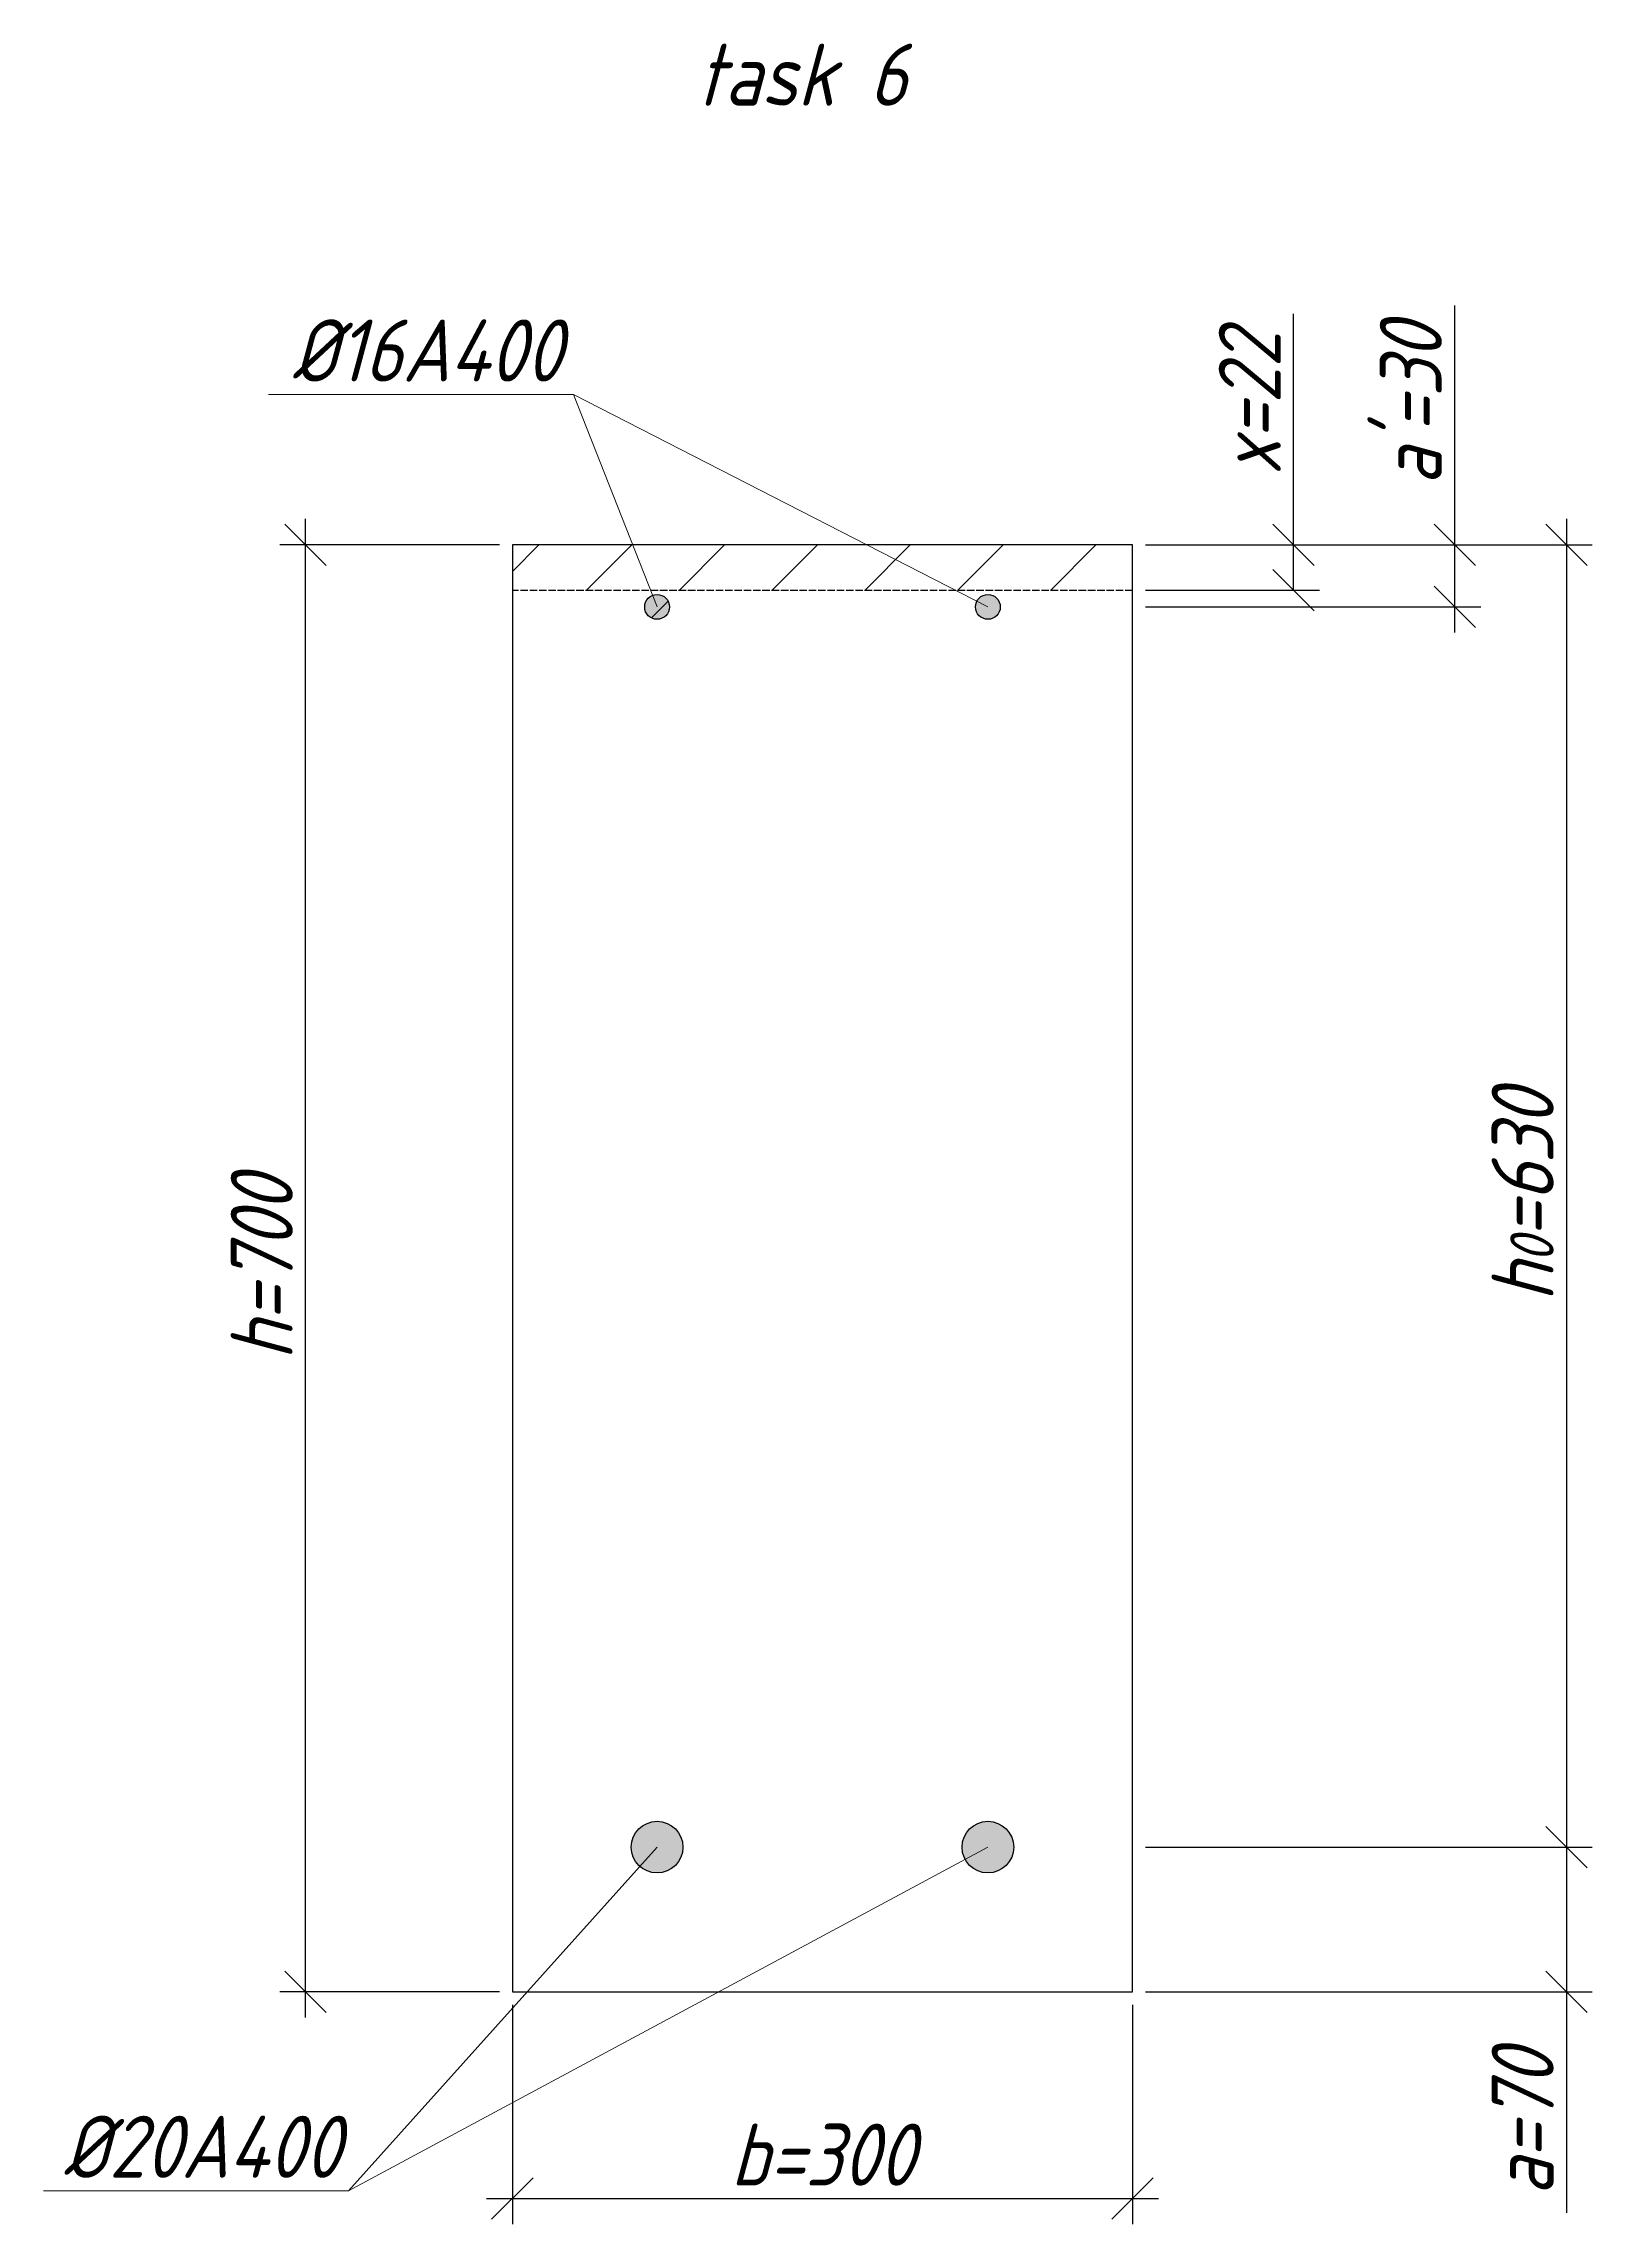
# Model space of a CAD drawing. Header units: millimetres. Extents: x -180 to 58926, y -10791 to 13515.
# Drawn here: x 3269 to 4018, y -9041 to -7986 of the extents above; entities that cross this region are included whole.
import ezdxf

# ---------------------------------------------------------------- set-up
doc = ezdxf.new("R2010")
doc.units = ezdxf.units.MM
doc.linetypes.add('ACAD_ISO02W100', pattern=[15, 12, -3])
for name, color, linetype, lineweight in [('basic', 95, 'Continuous', 30), ('hatch', 117, 'ACAD_ISO02W100', 25), ('hatching', 225, 'Continuous', 20), ('size', 45, 'Continuous', 20), ('text', 13, 'Continuous', 20), ('thin', 153, 'Continuous', 18)]:
    doc.layers.add(name, color=color, linetype=linetype, lineweight=lineweight)
doc.styles.add('Structures', font='isocpeur.ttf', dxfattribs={"width": 0.85, "oblique": 15})
doc.dimstyles.new('Structures', dxfattribs={"dimtxt": 3, "dimasz": 2, "dimexe": 1.25, "dimexo": 0.625, "dimtad": 1, "dimtxsty": 'Structures', "dimblk": 'OBLIQUE', "dimcen": 2.5, "dimdle": 1.25, "dimadec": 0, "dimazin": 0, "dimtfac": 1, "dimtmove": 0, "dimatfit": 3, "dimfxl": 1, "dimarcsym": 0})

msp = doc.modelspace()

# ---------------------------------------------------------------- texts
at = {"layer": 'text', "char_height": 30, "width": 137.52879, "attachment_point": 5, "style": 'Structures'}
for s, insert in [('task 6', (3635.915, -8000.553)), ('%%C16A400', (3454.374, -8134.027)), ('%%C20A400', (3345.585, -9003.023))]:
    msp.add_mtext(s, dxfattribs=dict(at, insert=insert))

# ---------------------------------------------------------------- blocks, each defined once
blk = doc.blocks.new('_Oblique')
at = {"color": 0, "linetype": 'ByBlock', "lineweight": -2}
blk.add_line((-0.5, -0.5), (0.5, 0.5), dxfattribs=at)
blk = doc.blocks.new('*D280')
at = {"layer": 'Defpoints', "color": 0, "transparency": 16777216}
for p in [(3495.8, -8928), (3795.8, -8928), (3795.8, -9028)]:
    blk.add_point(p, dxfattribs=at)
at = {"layer": 'size', "color": 0, "lineweight": -2, "transparency": 16777216}
for p, q in [((3495.8, -8934.3), (3495.8, -9040.5)), ((3795.8, -8934.3), (3795.8, -9040.5)), ((3483.3, -9028), (3808.3, -9028))]:
    blk.add_line(p, q, dxfattribs=at)
at = {"layer": 'size', "color": 0, "lineweight": -2, "transparency": 16777216, "xscale": 20, "yscale": 20, "zscale": 20, "rotation": 180}
blk.add_blockref('_Oblique', (3495.8, -9028), dxfattribs=at)
at = {"layer": 'size', "color": 0, "lineweight": -2, "transparency": 16777216, "xscale": 20, "yscale": 20, "zscale": 20}
blk.add_blockref('_Oblique', (3795.8, -9028), dxfattribs=at)
at = {"layer": 'size', "color": 0, "transparency": 16777216, "insert": (3645.8, -9006.8), "char_height": 30, "attachment_point": 5, "style": 'Structures'}
blk.add_mtext('b=300', dxfattribs=at)
blk = doc.blocks.new('*D281')
at = {"layer": 'Defpoints', "color": 0, "transparency": 16777216}
for p in [(3395.8, -8228), (3495.8, -8228), (3495.8, -8928)]:
    blk.add_point(p, dxfattribs=at)
at = {"layer": 'size', "color": 0, "lineweight": -2, "transparency": 16777216}
for p, q in [((3395.8, -8940.5), (3395.8, -8215.5)), ((3489.6, -8228), (3383.3, -8228)), ((3489.6, -8928), (3383.3, -8928))]:
    blk.add_line(p, q, dxfattribs=at)
at = {"layer": 'size', "color": 0, "lineweight": -2, "transparency": 16777216, "xscale": 20, "yscale": 20, "zscale": 20}
for p, rotation in [((3395.8, -8228), 90), ((3395.8, -8928), 270)]:
    blk.add_blockref('_Oblique', p, dxfattribs=dict(at, rotation=rotation))
at = {"layer": 'size', "color": 0, "transparency": 16777216, "insert": (3374.6, -8578), "char_height": 30, "attachment_point": 5, "rotation": 90, "style": 'Structures'}
blk.add_mtext('h=700', dxfattribs=at)
blk = doc.blocks.new('*D282')
at = {"layer": 'Defpoints', "color": 0, "transparency": 16777216}
for p in [(3795.8, -8228), (3795.8, -8858), (4005.7, -8858)]:
    blk.add_point(p, dxfattribs=at)
at = {"layer": 'size', "color": 0, "lineweight": -2, "transparency": 16777216}
for p, q in [((4005.7, -8215.5), (4005.7, -8870.5)), ((3802.1, -8228), (4018.2, -8228)), ((3802.1, -8858), (4018.2, -8858))]:
    blk.add_line(p, q, dxfattribs=at)
at = {"layer": 'size', "color": 0, "lineweight": -2, "transparency": 16777216, "xscale": 20, "yscale": 20, "zscale": 20}
for p, rotation in [((4005.7, -8228), 90), ((4005.7, -8858), 270)]:
    blk.add_blockref('_Oblique', p, dxfattribs=dict(at, rotation=rotation))
at = {"layer": 'size', "color": 0, "transparency": 16777216, "insert": (3984.5, -8543), "char_height": 30, "attachment_point": 5, "rotation": 90, "style": 'Structures'}
blk.add_mtext('h{\\H0.7x;\\S^ 0;}=630', dxfattribs=at)
blk = doc.blocks.new('*D283')
at = {"layer": 'Defpoints', "color": 0, "transparency": 16777216}
for p in [(3795.8, -8858), (3795.8, -8928), (4005.7, -8928)]:
    blk.add_point(p, dxfattribs=at)
at = {"layer": 'size', "color": 0, "lineweight": -2, "transparency": 16777216}
for p, q in [((4005.7, -8845.5), (4005.7, -8928)), ((3802.1, -8858), (4018.2, -8858)), ((3802.1, -8928), (4018.2, -8928)), ((4005.7, -8928), (4005.7, -9034.9))]:
    blk.add_line(p, q, dxfattribs=at)
at = {"layer": 'size', "color": 0, "lineweight": -2, "transparency": 16777216, "xscale": 20, "yscale": 20, "zscale": 20}
for p, rotation in [((4005.7, -8858), 90), ((4005.7, -8928), 270)]:
    blk.add_blockref('_Oblique', p, dxfattribs=dict(at, rotation=rotation))
at = {"layer": 'size', "color": 0, "transparency": 16777216, "insert": (3984.5, -8991.5), "char_height": 30, "attachment_point": 5, "rotation": 90, "style": 'Structures'}
blk.add_mtext('a=70', dxfattribs=at)
blk = doc.blocks.new('*D284')
at = {"layer": 'Defpoints', "color": 0, "transparency": 16777216}
for p in [(3795.8, -8228), (3951.7, -8228), (3795.8, -8258)]:
    blk.add_point(p, dxfattribs=at)
at = {"layer": 'size', "color": 0, "lineweight": -2, "transparency": 16777216}
for p, q in [((3951.7, -8228), (3951.7, -8112.3)), ((3802.1, -8228), (3964.2, -8228)), ((3951.7, -8270.5), (3951.7, -8228)), ((3802.1, -8258), (3964.2, -8258))]:
    blk.add_line(p, q, dxfattribs=at)
at = {"layer": 'size', "color": 0, "lineweight": -2, "transparency": 16777216, "xscale": 20, "yscale": 20, "zscale": 20}
for p, rotation in [((3951.7, -8228), 90), ((3951.7, -8258), 270)]:
    blk.add_blockref('_Oblique', p, dxfattribs=dict(at, rotation=rotation))
at = {"layer": 'size', "color": 0, "transparency": 16777216, "insert": (3930.4, -8160.2), "char_height": 30, "attachment_point": 5, "rotation": 90, "style": 'Structures'}
blk.add_mtext("a'=30", dxfattribs=at)
blk = doc.blocks.new('*D285')
at = {"layer": 'Defpoints', "color": 0, "transparency": 16777216}
for p in [(3795.8, -8228), (3795.8, -8250), (3873.7, -8250)]:
    blk.add_point(p, dxfattribs=at)
at = {"layer": 'size', "color": 0, "lineweight": -2, "transparency": 16777216}
for p, q in [((3873.7, -8228), (3873.7, -8116.2)), ((3873.7, -8250), (3873.7, -8215.5)), ((3802.1, -8228), (3886.2, -8228)), ((3802.1, -8250), (3886.2, -8250))]:
    blk.add_line(p, q, dxfattribs=at)
at = {"layer": 'size', "color": 0, "lineweight": -2, "transparency": 16777216, "xscale": 20, "yscale": 20, "zscale": 20}
for p, rotation in [((3873.7, -8228), 90), ((3873.7, -8250), 270)]:
    blk.add_blockref('_Oblique', p, dxfattribs=dict(at, rotation=rotation))
at = {"layer": 'size', "color": 0, "transparency": 16777216, "insert": (3852.5, -8159.6), "char_height": 30, "attachment_point": 5, "rotation": 90, "style": 'Structures'}
blk.add_mtext('x=22', dxfattribs=at)

# ---------------------------------------------------------------- dimensions: what is measured, and where the dimension line sits
at = {"layer": 'size'}
for base, p1, p2, text, picture, middle in [((3951.678, -8228.035), (3795.82, -8258.035), (3795.82, -8228.035), "a'=<>", '*D284', (3930.428, -8160.154)), ((3395.82, -8228.035), (3495.82, -8928.035), (3495.82, -8228.035), 'h=<>', '*D281', (3374.57, -8578.035)), ((4005.724, -8858.035), (3795.82, -8228.035), (3795.82, -8858.035), 'h{\\H0.7x;\\S^ 0;}=<>', '*D282', (3984.474, -8543.035)), ((4005.724, -8928.035), (3795.82, -8858.035), (3795.82, -8928.035), 'a=<>', '*D283', (3984.474, -8991.455))]:
    dim = msp.add_linear_dim(base=base, p1=p1, p2=p2, angle=90, text=text, dimstyle='Structures', dxfattribs=at)
    dim.commit()
    dim.dimension.update_dxf_attribs({"geometry": picture, "text_midpoint": middle})
dim = msp.add_linear_dim(base=(3873.74, -8250.035), p1=(3795.82, -8228.035), p2=(3795.82, -8250.035), angle=90, text='x=<>', dimstyle='Structures', dxfattribs=at)
dim.commit()
dim.dimension.update_dxf_attribs({"geometry": '*D285', "text_midpoint": (3873.74, -8159.619), "dimtype": 160})
dim = msp.add_linear_dim(base=(3795.82, -9028.035), p1=(3495.82, -8928.035), p2=(3795.82, -8928.035), text='b=<>', dimstyle='Structures', dxfattribs=at)
dim.commit()
dim.dimension.update_dxf_attribs({"geometry": '*D280', "text_midpoint": (3645.82, -9006.785)})

# ---------------------------------------------------------------- hatches: boundary and pattern name
at = {"layer": 'basic'}
h = msp.add_hatch(color=256, dxfattribs=at)
h.dxf.hatch_style = 1
h.paths.add_polyline_path([(3559.82, -8258.035, 1), (3571.82, -8258.035, 1)])
h.paths.add_polyline_path([(3719.82, -8258.035, 1), (3731.82, -8258.035, 1)])
h = msp.add_hatch(color=256, dxfattribs=at)
h.dxf.hatch_style = 1
h.paths.add_polyline_path([(3553.32, -8858.035, 1), (3578.32, -8858.035, 1)])
h.paths.add_polyline_path([(3713.32, -8858.035, 1), (3738.32, -8858.035, 1)])
at = {"layer": 'hatching'}
h = msp.add_hatch(dxfattribs=at)
h.set_pattern_fill('ANSI31', color=256, scale=10)
h.set_pattern_definition([(45, (-612.178, -9160.907), (-22.45064, 22.45064), [])])
h.paths.add_polyline_path([(3495.82, -8250.035), (3795.82, -8250.035), (3795.82, -8228.035), (3495.82, -8228.035)])
h.paths.add_polyline_path([(3719.82, -8258.035, 1), (3731.82, -8258.035, 1)], flags=17)
h.paths.add_polyline_path([(3559.82, -8258.035, 1), (3571.82, -8258.035, 1)], flags=17)

# ---------------------------------------------------------------- linework, layer by layer
at = {"layer": 'basic'}
for p, q in [((3795.82, -8228.035), (3495.82, -8228.035)), ((3495.82, -8228.035), (3495.82, -8928.035)), ((3795.82, -8928.035), (3795.82, -8228.035)), ((3495.82, -8928.035), (3795.82, -8928.035))]:
    msp.add_line(p, q, dxfattribs=at)
for centre, radius in [((3565.82, -8258.035), 6), ((3725.82, -8258.035), 6), ((3565.82, -8858.035), 12.5), ((3725.82, -8858.035), 12.5)]:
    msp.add_circle(centre, radius, dxfattribs=at)
at = {"layer": 'hatch', "ltscale": 0.3}
msp.add_line((3795.82, -8250.035), (3495.82, -8250.035), dxfattribs=at)
at = {"layer": 'thin'}
for p, q in [((3525.306, -8155.289), (3377.87, -8155.289)), ((3525.306, -8155.289), (3565.82, -8258.035)), ((3525.306, -8155.289), (3725.82, -8258.035)), ((3565.82, -8858.035), (3416.517, -9024.285)), ((3416.517, -9024.285), (3725.82, -8858.035)), ((3416.517, -9024.285), (3269.081, -9024.285))]:
    msp.add_line(p, q, dxfattribs=at)

msp.set_redraw_order([(e.dxf.handle, doc.entitydb.next_handle()) for e in msp.query("TEXT MTEXT ATTDEF DIMENSION ARC_DIMENSION")])  # texts and dimensions are drawn at this point

doc.saveas('drawing.dxf')
